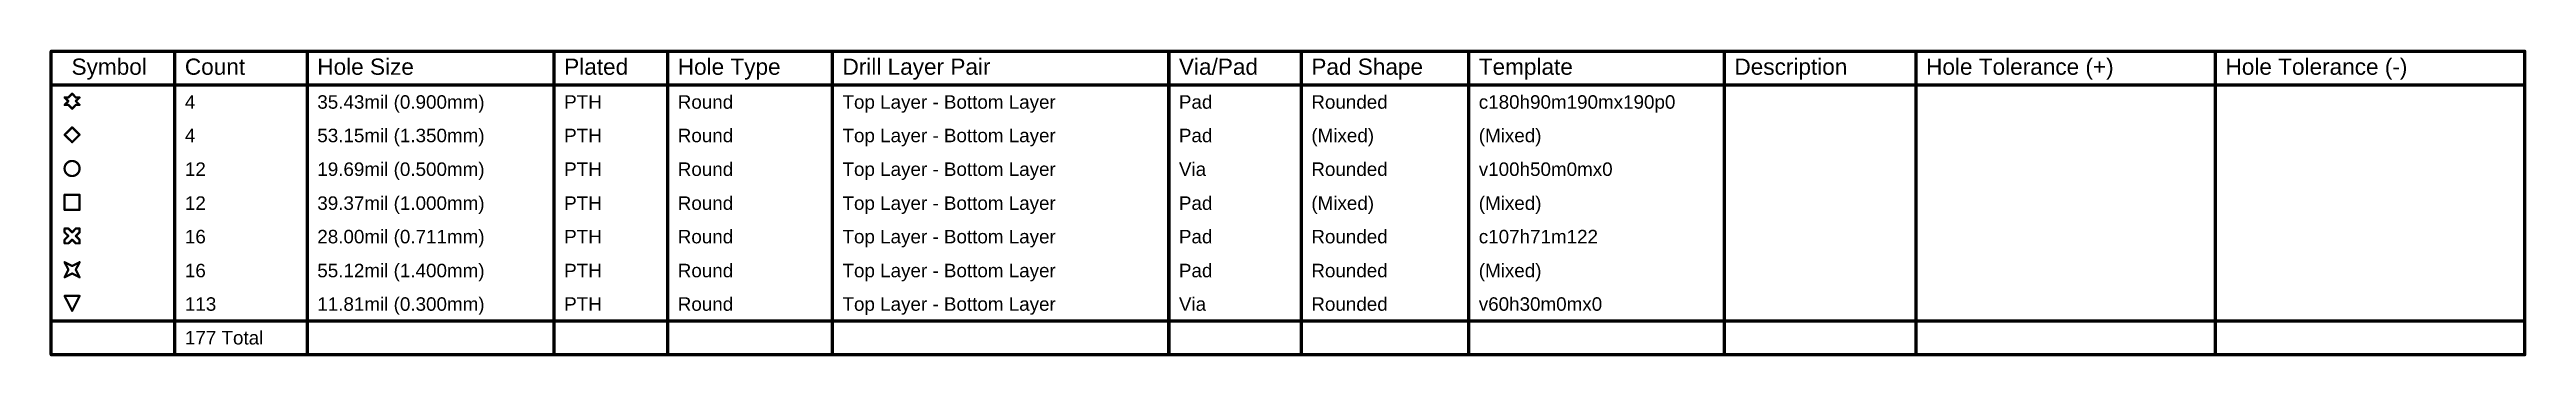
# Model space of a CAD drawing. Header units: inches. Extents: x 0 to 35.2, y -0.7 to 15.9.
# Drawn here: x 0.1 to 11.13, y 4.41 to 5.77 of the extents above; entities that cross this region are included whole.
import ezdxf

# ---------------------------------------------------------------- set-up
doc = ezdxf.new("R2010")
doc.units = ezdxf.units.IN
doc.header["$MEASUREMENT"] = 0
doc.layers.add('Drill Drawing', color=1, linetype='Continuous')
doc.styles.add('Arial', font='', dxfattribs={"height": 0.2})
doc.styles.get('Arial').set_extended_font_data('Arial')

msp = doc.modelspace()

# ---------------------------------------------------------------- texts
at = {"layer": 'Drill Drawing', "style": 'Arial'}
for s, height, p in [('Symbol', 0.072, (0.195, 5.662)), ('Count', 0.072, (0.7, 5.662)), ('Hole Size', 0.072, (1.29, 5.662)), ('Plated', 0.072, (2.39, 5.662)), ('Hole Type', 0.072, (2.896, 5.662)), ('Drill Layer Pair', 0.072, (3.63, 5.662)), ('Via/Pad', 0.072, (5.129, 5.662)), ('Pad Shape', 0.072, (5.719, 5.662)), ('Template', 0.072, (6.465, 5.662)), ('Description', 0.072, (7.604, 5.662)), ('Hole Tolerance (+)', 0.072, (8.458, 5.662)), ('Hole Tolerance (-)', 0.072, (9.792, 5.662)), ('4', 0.06, (0.7, 5.511)), ('35.43mil (0.900mm)', 0.06, (1.29, 5.511)), ('PTH', 0.06, (2.39, 5.511)), ('Round', 0.06, (2.896, 5.511)), ('Top Layer - Bottom Layer', 0.06, (3.63, 5.511)), ('Pad', 0.06, (5.129, 5.511)), ('Rounded', 0.06, (5.719, 5.511)), ('c180h90m190mx190p0', 0.06, (6.465, 5.511)), ('4', 0.06, (0.7, 5.362)), ('53.15mil (1.350mm)', 0.06, (1.29, 5.362)), ('PTH', 0.06, (2.39, 5.362)), ('Round', 0.06, (2.896, 5.362)), ('Top Layer - Bottom Layer', 0.06, (3.63, 5.362)), ('Pad', 0.06, (5.129, 5.362)), ('(Mixed)', 0.06, (5.719, 5.362)), ('(Mixed)', 0.06, (6.465, 5.362)), ('12', 0.06, (0.7, 5.212)), ('19.69mil (0.500mm)', 0.06, (1.29, 5.212)), ('PTH', 0.06, (2.39, 5.212)), ('Round', 0.06, (2.896, 5.212)), ('Top Layer - Bottom Layer', 0.06, (3.63, 5.212)), ('Via', 0.06, (5.129, 5.212)), ('Rounded', 0.06, (5.719, 5.212)), ('v100h50m0mx0', 0.06, (6.465, 5.212)), ('12', 0.06, (0.7, 5.061)), ('39.37mil (1.000mm)', 0.06, (1.29, 5.061)), ('PTH', 0.06, (2.39, 5.061)), ('Round', 0.06, (2.896, 5.061)), ('Top Layer - Bottom Layer', 0.06, (3.63, 5.061)), ('Pad', 0.06, (5.129, 5.061)), ('(Mixed)', 0.06, (5.719, 5.061)), ('(Mixed)', 0.06, (6.465, 5.061)), ('16', 0.06, (0.7, 4.912)), ('28.00mil (0.711mm)', 0.06, (1.29, 4.912)), ('PTH', 0.06, (2.39, 4.912)), ('Round', 0.06, (2.896, 4.912)), ('Top Layer - Bottom Layer', 0.06, (3.63, 4.912)), ('Pad', 0.06, (5.129, 4.912)), ('Rounded', 0.06, (5.719, 4.912)), ('c107h71m122', 0.06, (6.465, 4.912)), ('16', 0.06, (0.7, 4.761)), ('55.12mil (1.400mm)', 0.06, (1.29, 4.761)), ('PTH', 0.06, (2.39, 4.761)), ('Round', 0.06, (2.896, 4.761)), ('Top Layer - Bottom Layer', 0.06, (3.63, 4.761)), ('Pad', 0.06, (5.129, 4.761)), ('Rounded', 0.06, (5.719, 4.761)), ('(Mixed)', 0.06, (6.465, 4.761)), ('113', 0.06, (0.7, 4.612)), ('11.81mil (0.300mm)', 0.06, (1.29, 4.612)), ('PTH', 0.06, (2.39, 4.612)), ('Round', 0.06, (2.896, 4.612)), ('Top Layer - Bottom Layer', 0.06, (3.63, 4.612)), ('Via', 0.06, (5.129, 4.612)), ('Rounded', 0.06, (5.719, 4.612)), ('v60h30m0mx0', 0.06, (6.465, 4.612)), ('177 Total', 0.06, (0.7, 4.462))]:
    msp.add_text(s, height=height, dxfattribs=at).set_placement(p)

# ---------------------------------------------------------------- linework, layer by layer
at = {"layer": 'Drill Drawing'}
for points, const_width in [([(0.104, 5.766), (11.125, 5.766)], 0.015), ([(0.104, 4.417), (0.104, 5.766)], 0.015), ([(0.655, 4.417), (0.655, 5.766)], 0.015), ([(1.245, 4.417), (1.245, 5.766)], 0.015), ([(2.345, 4.417), (2.345, 5.766)], 0.015), ([(2.851, 4.417), (2.851, 5.766)], 0.015), ([(3.585, 4.417), (3.585, 5.766)], 0.015), ([(5.084, 4.417), (5.084, 5.766)], 0.015), ([(5.674, 4.417), (5.674, 5.766)], 0.015), ([(6.42, 4.417), (6.42, 5.766)], 0.015), ([(7.559, 4.417), (7.559, 5.766)], 0.015), ([(8.413, 4.417), (8.413, 5.766)], 0.015), ([(9.747, 4.417), (9.747, 5.766)], 0.015), ([(11.125, 4.417), (11.125, 5.766)], 0.015), ([(0.104, 5.617), (11.125, 5.617)], 0.015), ([(0.164, 5.561), (0.181, 5.545)], 0.01), ([(0.164, 5.561), (0.181, 5.561)], 0.01), ([(0.164, 5.528), (0.181, 5.545)], 0.01), ([(0.164, 5.528), (0.181, 5.528)], 0.01), ([(0.181, 5.561), (0.198, 5.578)], 0.01), ([(0.181, 5.528), (0.198, 5.511)], 0.01), ([(0.198, 5.578), (0.214, 5.561)], 0.01), ([(0.198, 5.511), (0.214, 5.528)], 0.01), ([(0.214, 5.561), (0.231, 5.561)], 0.01), ([(0.214, 5.545), (0.231, 5.561)], 0.01), ([(0.214, 5.545), (0.231, 5.528)], 0.01), ([(0.214, 5.528), (0.231, 5.528)], 0.01), ([(0.164, 5.395), (0.198, 5.428)], 0.01), ([(0.198, 5.428), (0.231, 5.395)], 0.01), ([(0.164, 5.395), (0.198, 5.362)], 0.01), ([(0.198, 5.362), (0.231, 5.395)], 0.01), ([(0.164, 5.128), (0.231, 5.128)], 0.01), ([(0.164, 5.061), (0.164, 5.128)], 0.01), ([(0.231, 5.061), (0.231, 5.128)], 0.01), ([(0.164, 5.061), (0.231, 5.061)], 0.01), ([(0.164, 4.961), (0.164, 4.978)], 0.01), ([(0.164, 4.978), (0.181, 4.978)], 0.01), ([(0.164, 4.961), (0.181, 4.945)], 0.01), ([(0.181, 4.978), (0.198, 4.961)], 0.01), ([(0.198, 4.961), (0.214, 4.978)], 0.01), ([(0.214, 4.978), (0.231, 4.978)], 0.01), ([(0.214, 4.945), (0.231, 4.961)], 0.01), ([(0.231, 4.961), (0.231, 4.978)], 0.01), ([(0.164, 4.928), (0.181, 4.945)], 0.01), ([(0.164, 4.912), (0.164, 4.928)], 0.01), ([(0.164, 4.912), (0.181, 4.912)], 0.01), ([(0.181, 4.912), (0.198, 4.928)], 0.01), ([(0.198, 4.928), (0.214, 4.912)], 0.01), ([(0.214, 4.945), (0.231, 4.928)], 0.01), ([(0.214, 4.912), (0.231, 4.912)], 0.01), ([(0.231, 4.912), (0.231, 4.928)], 0.01), ([(0.164, 4.828), (0.198, 4.811)], 0.01), ([(0.164, 4.828), (0.181, 4.795)], 0.01), ([(0.164, 4.761), (0.181, 4.795)], 0.01), ([(0.164, 4.761), (0.198, 4.778)], 0.01), ([(0.198, 4.811), (0.231, 4.828)], 0.01), ([(0.198, 4.778), (0.231, 4.761)], 0.01), ([(0.214, 4.795), (0.231, 4.828)], 0.01), ([(0.214, 4.795), (0.231, 4.761)], 0.01), ([(0.164, 4.678), (0.231, 4.678)], 0.01), ([(0.164, 4.678), (0.198, 4.612)], 0.01), ([(0.198, 4.612), (0.231, 4.678)], 0.01), ([(0.104, 4.566), (11.125, 4.566)], 0.015), ([(0.104, 4.417), (11.125, 4.417)], 0.015)]:
    msp.add_lwpolyline(points, dxfattribs=dict(at, const_width=const_width))
for points, const_width in [([(0.101, 5.766, 1), (0.108, 5.766, 1)], 0.0075), ([(0.101, 5.766, 1), (0.108, 5.766, 1)], 0.0075), ([(0.652, 5.766, 1), (0.659, 5.766, 1)], 0.0075), ([(1.241, 5.766, 1), (1.249, 5.766, 1)], 0.0075), ([(2.341, 5.766, 1), (2.349, 5.766, 1)], 0.0075), ([(2.847, 5.766, 1), (2.855, 5.766, 1)], 0.0075), ([(3.581, 5.766, 1), (3.588, 5.766, 1)], 0.0075), ([(5.08, 5.766, 1), (5.088, 5.766, 1)], 0.0075), ([(5.67, 5.766, 1), (5.678, 5.766, 1)], 0.0075), ([(6.416, 5.766, 1), (6.424, 5.766, 1)], 0.0075), ([(7.556, 5.766, 1), (7.563, 5.766, 1)], 0.0075), ([(8.409, 5.766, 1), (8.417, 5.766, 1)], 0.0075), ([(9.743, 5.766, 1), (9.751, 5.766, 1)], 0.0075), ([(11.122, 5.766, 1), (11.129, 5.766, 1)], 0.0075), ([(11.122, 5.766, 1), (11.129, 5.766, 1)], 0.0075), ([(0.101, 5.617, 1), (0.108, 5.617, 1)], 0.0075), ([(0.162, 5.561, 1), (0.167, 5.561, 1)], 0.005), ([(0.162, 5.561, 1), (0.167, 5.561, 1)], 0.005), ([(0.162, 5.528, 1), (0.167, 5.528, 1)], 0.005), ([(0.162, 5.528, 1), (0.167, 5.528, 1)], 0.005), ([(0.178, 5.561, 1), (0.183, 5.561, 1)], 0.005), ([(0.178, 5.561, 1), (0.183, 5.561, 1)], 0.005), ([(0.178, 5.545, 1), (0.183, 5.545, 1)], 0.005), ([(0.178, 5.545, 1), (0.183, 5.545, 1)], 0.005), ([(0.178, 5.528, 1), (0.183, 5.528, 1)], 0.005), ([(0.178, 5.528, 1), (0.183, 5.528, 1)], 0.005), ([(0.195, 5.578, 1), (0.2, 5.578, 1)], 0.005), ([(0.195, 5.578, 1), (0.2, 5.578, 1)], 0.005), ([(0.212, 5.561, 1), (0.217, 5.561, 1)], 0.005), ([(0.212, 5.561, 1), (0.217, 5.561, 1)], 0.005), ([(0.212, 5.545, 1), (0.217, 5.545, 1)], 0.005), ([(0.212, 5.545, 1), (0.217, 5.545, 1)], 0.005), ([(0.212, 5.528, 1), (0.217, 5.528, 1)], 0.005), ([(0.212, 5.528, 1), (0.217, 5.528, 1)], 0.005), ([(0.228, 5.561, 1), (0.233, 5.561, 1)], 0.005), ([(0.228, 5.561, 1), (0.233, 5.561, 1)], 0.005), ([(0.228, 5.528, 1), (0.233, 5.528, 1)], 0.005), ([(0.228, 5.528, 1), (0.233, 5.528, 1)], 0.005), ([(11.122, 5.617, 1), (11.129, 5.617, 1)], 0.0075), ([(0.195, 5.511, 1), (0.2, 5.511, 1)], 0.005), ([(0.195, 5.511, 1), (0.2, 5.511, 1)], 0.005), ([(0.195, 5.428, 1), (0.2, 5.428, 1)], 0.005), ([(0.195, 5.428, 1), (0.2, 5.428, 1)], 0.005), ([(0.162, 5.395, 1), (0.167, 5.395, 1)], 0.005), ([(0.162, 5.395, 1), (0.167, 5.395, 1)], 0.005), ([(0.195, 5.362, 1), (0.2, 5.362, 1)], 0.005), ([(0.195, 5.362, 1), (0.2, 5.362, 1)], 0.005), ([(0.228, 5.395, 1), (0.233, 5.395, 1)], 0.005), ([(0.228, 5.395, 1), (0.233, 5.395, 1)], 0.005), ([(0.231, 5.245, 1), (0.164, 5.245, 1)], 0.01), ([(0.162, 5.245, 1), (0.167, 5.245, 1)], 0.005), ([(0.228, 5.245, 1), (0.233, 5.245, 1)], 0.005), ([(0.162, 5.128, 1), (0.167, 5.128, 1)], 0.005), ([(0.162, 5.128, 1), (0.167, 5.128, 1)], 0.005), ([(0.228, 5.128, 1), (0.233, 5.128, 1)], 0.005), ([(0.228, 5.128, 1), (0.233, 5.128, 1)], 0.005), ([(0.162, 5.061, 1), (0.167, 5.061, 1)], 0.005), ([(0.162, 5.061, 1), (0.167, 5.061, 1)], 0.005), ([(0.162, 4.978, 1), (0.167, 4.978, 1)], 0.005), ([(0.162, 4.978, 1), (0.167, 4.978, 1)], 0.005), ([(0.162, 4.961, 1), (0.167, 4.961, 1)], 0.005), ([(0.162, 4.961, 1), (0.167, 4.961, 1)], 0.005), ([(0.178, 4.978, 1), (0.183, 4.978, 1)], 0.005), ([(0.178, 4.978, 1), (0.183, 4.978, 1)], 0.005), ([(0.195, 4.961, 1), (0.2, 4.961, 1)], 0.005), ([(0.195, 4.961, 1), (0.2, 4.961, 1)], 0.005), ([(0.212, 4.978, 1), (0.217, 4.978, 1)], 0.005), ([(0.212, 4.978, 1), (0.217, 4.978, 1)], 0.005), ([(0.228, 5.061, 1), (0.233, 5.061, 1)], 0.005), ([(0.228, 5.061, 1), (0.233, 5.061, 1)], 0.005), ([(0.228, 4.978, 1), (0.233, 4.978, 1)], 0.005), ([(0.228, 4.978, 1), (0.233, 4.978, 1)], 0.005), ([(0.228, 4.961, 1), (0.233, 4.961, 1)], 0.005), ([(0.228, 4.961, 1), (0.233, 4.961, 1)], 0.005), ([(0.162, 4.928, 1), (0.167, 4.928, 1)], 0.005), ([(0.162, 4.928, 1), (0.167, 4.928, 1)], 0.005), ([(0.162, 4.912, 1), (0.167, 4.912, 1)], 0.005), ([(0.162, 4.912, 1), (0.167, 4.912, 1)], 0.005), ([(0.178, 4.945, 1), (0.183, 4.945, 1)], 0.005), ([(0.178, 4.945, 1), (0.183, 4.945, 1)], 0.005), ([(0.178, 4.912, 1), (0.183, 4.912, 1)], 0.005), ([(0.178, 4.912, 1), (0.183, 4.912, 1)], 0.005), ([(0.195, 4.928, 1), (0.2, 4.928, 1)], 0.005), ([(0.195, 4.928, 1), (0.2, 4.928, 1)], 0.005), ([(0.212, 4.945, 1), (0.217, 4.945, 1)], 0.005), ([(0.212, 4.945, 1), (0.217, 4.945, 1)], 0.005), ([(0.212, 4.912, 1), (0.217, 4.912, 1)], 0.005), ([(0.212, 4.912, 1), (0.217, 4.912, 1)], 0.005), ([(0.228, 4.928, 1), (0.233, 4.928, 1)], 0.005), ([(0.228, 4.928, 1), (0.233, 4.928, 1)], 0.005), ([(0.228, 4.912, 1), (0.233, 4.912, 1)], 0.005), ([(0.228, 4.912, 1), (0.233, 4.912, 1)], 0.005), ([(0.162, 4.828, 1), (0.167, 4.828, 1)], 0.005), ([(0.162, 4.828, 1), (0.167, 4.828, 1)], 0.005), ([(0.162, 4.761, 1), (0.167, 4.761, 1)], 0.005), ([(0.162, 4.761, 1), (0.167, 4.761, 1)], 0.005), ([(0.178, 4.795, 1), (0.183, 4.795, 1)], 0.005), ([(0.178, 4.795, 1), (0.183, 4.795, 1)], 0.005), ([(0.195, 4.811, 1), (0.2, 4.811, 1)], 0.005), ([(0.195, 4.811, 1), (0.2, 4.811, 1)], 0.005), ([(0.195, 4.778, 1), (0.2, 4.778, 1)], 0.005), ([(0.195, 4.778, 1), (0.2, 4.778, 1)], 0.005), ([(0.212, 4.795, 1), (0.217, 4.795, 1)], 0.005), ([(0.212, 4.795, 1), (0.217, 4.795, 1)], 0.005), ([(0.228, 4.828, 1), (0.233, 4.828, 1)], 0.005), ([(0.228, 4.828, 1), (0.233, 4.828, 1)], 0.005), ([(0.228, 4.761, 1), (0.233, 4.761, 1)], 0.005), ([(0.228, 4.761, 1), (0.233, 4.761, 1)], 0.005), ([(0.162, 4.678, 1), (0.167, 4.678, 1)], 0.005), ([(0.162, 4.678, 1), (0.167, 4.678, 1)], 0.005), ([(0.228, 4.678, 1), (0.233, 4.678, 1)], 0.005), ([(0.228, 4.678, 1), (0.233, 4.678, 1)], 0.005), ([(0.101, 4.566, 1), (0.108, 4.566, 1)], 0.0075), ([(0.195, 4.612, 1), (0.2, 4.612, 1)], 0.005), ([(0.195, 4.612, 1), (0.2, 4.612, 1)], 0.005), ([(11.122, 4.566, 1), (11.129, 4.566, 1)], 0.0075), ([(0.101, 4.417, 1), (0.108, 4.417, 1)], 0.0075), ([(0.101, 4.417, 1), (0.108, 4.417, 1)], 0.0075), ([(0.652, 4.417, 1), (0.659, 4.417, 1)], 0.0075), ([(1.241, 4.417, 1), (1.249, 4.417, 1)], 0.0075), ([(2.341, 4.417, 1), (2.349, 4.417, 1)], 0.0075), ([(2.847, 4.417, 1), (2.855, 4.417, 1)], 0.0075), ([(3.581, 4.417, 1), (3.588, 4.417, 1)], 0.0075), ([(5.08, 4.417, 1), (5.088, 4.417, 1)], 0.0075), ([(5.67, 4.417, 1), (5.678, 4.417, 1)], 0.0075), ([(6.416, 4.417, 1), (6.424, 4.417, 1)], 0.0075), ([(7.556, 4.417, 1), (7.563, 4.417, 1)], 0.0075), ([(8.409, 4.417, 1), (8.417, 4.417, 1)], 0.0075), ([(9.743, 4.417, 1), (9.751, 4.417, 1)], 0.0075), ([(11.122, 4.417, 1), (11.129, 4.417, 1)], 0.0075), ([(11.122, 4.417, 1), (11.129, 4.417, 1)], 0.0075)]:
    msp.add_lwpolyline(points, format="xyb", close=True, dxfattribs=dict(at, const_width=const_width))

msp.set_redraw_order([(e.dxf.handle, doc.entitydb.next_handle()) for e in msp.query("TEXT MTEXT ATTDEF DIMENSION ARC_DIMENSION")])  # texts and dimensions are drawn at this point

doc.saveas('drawing.dxf')
